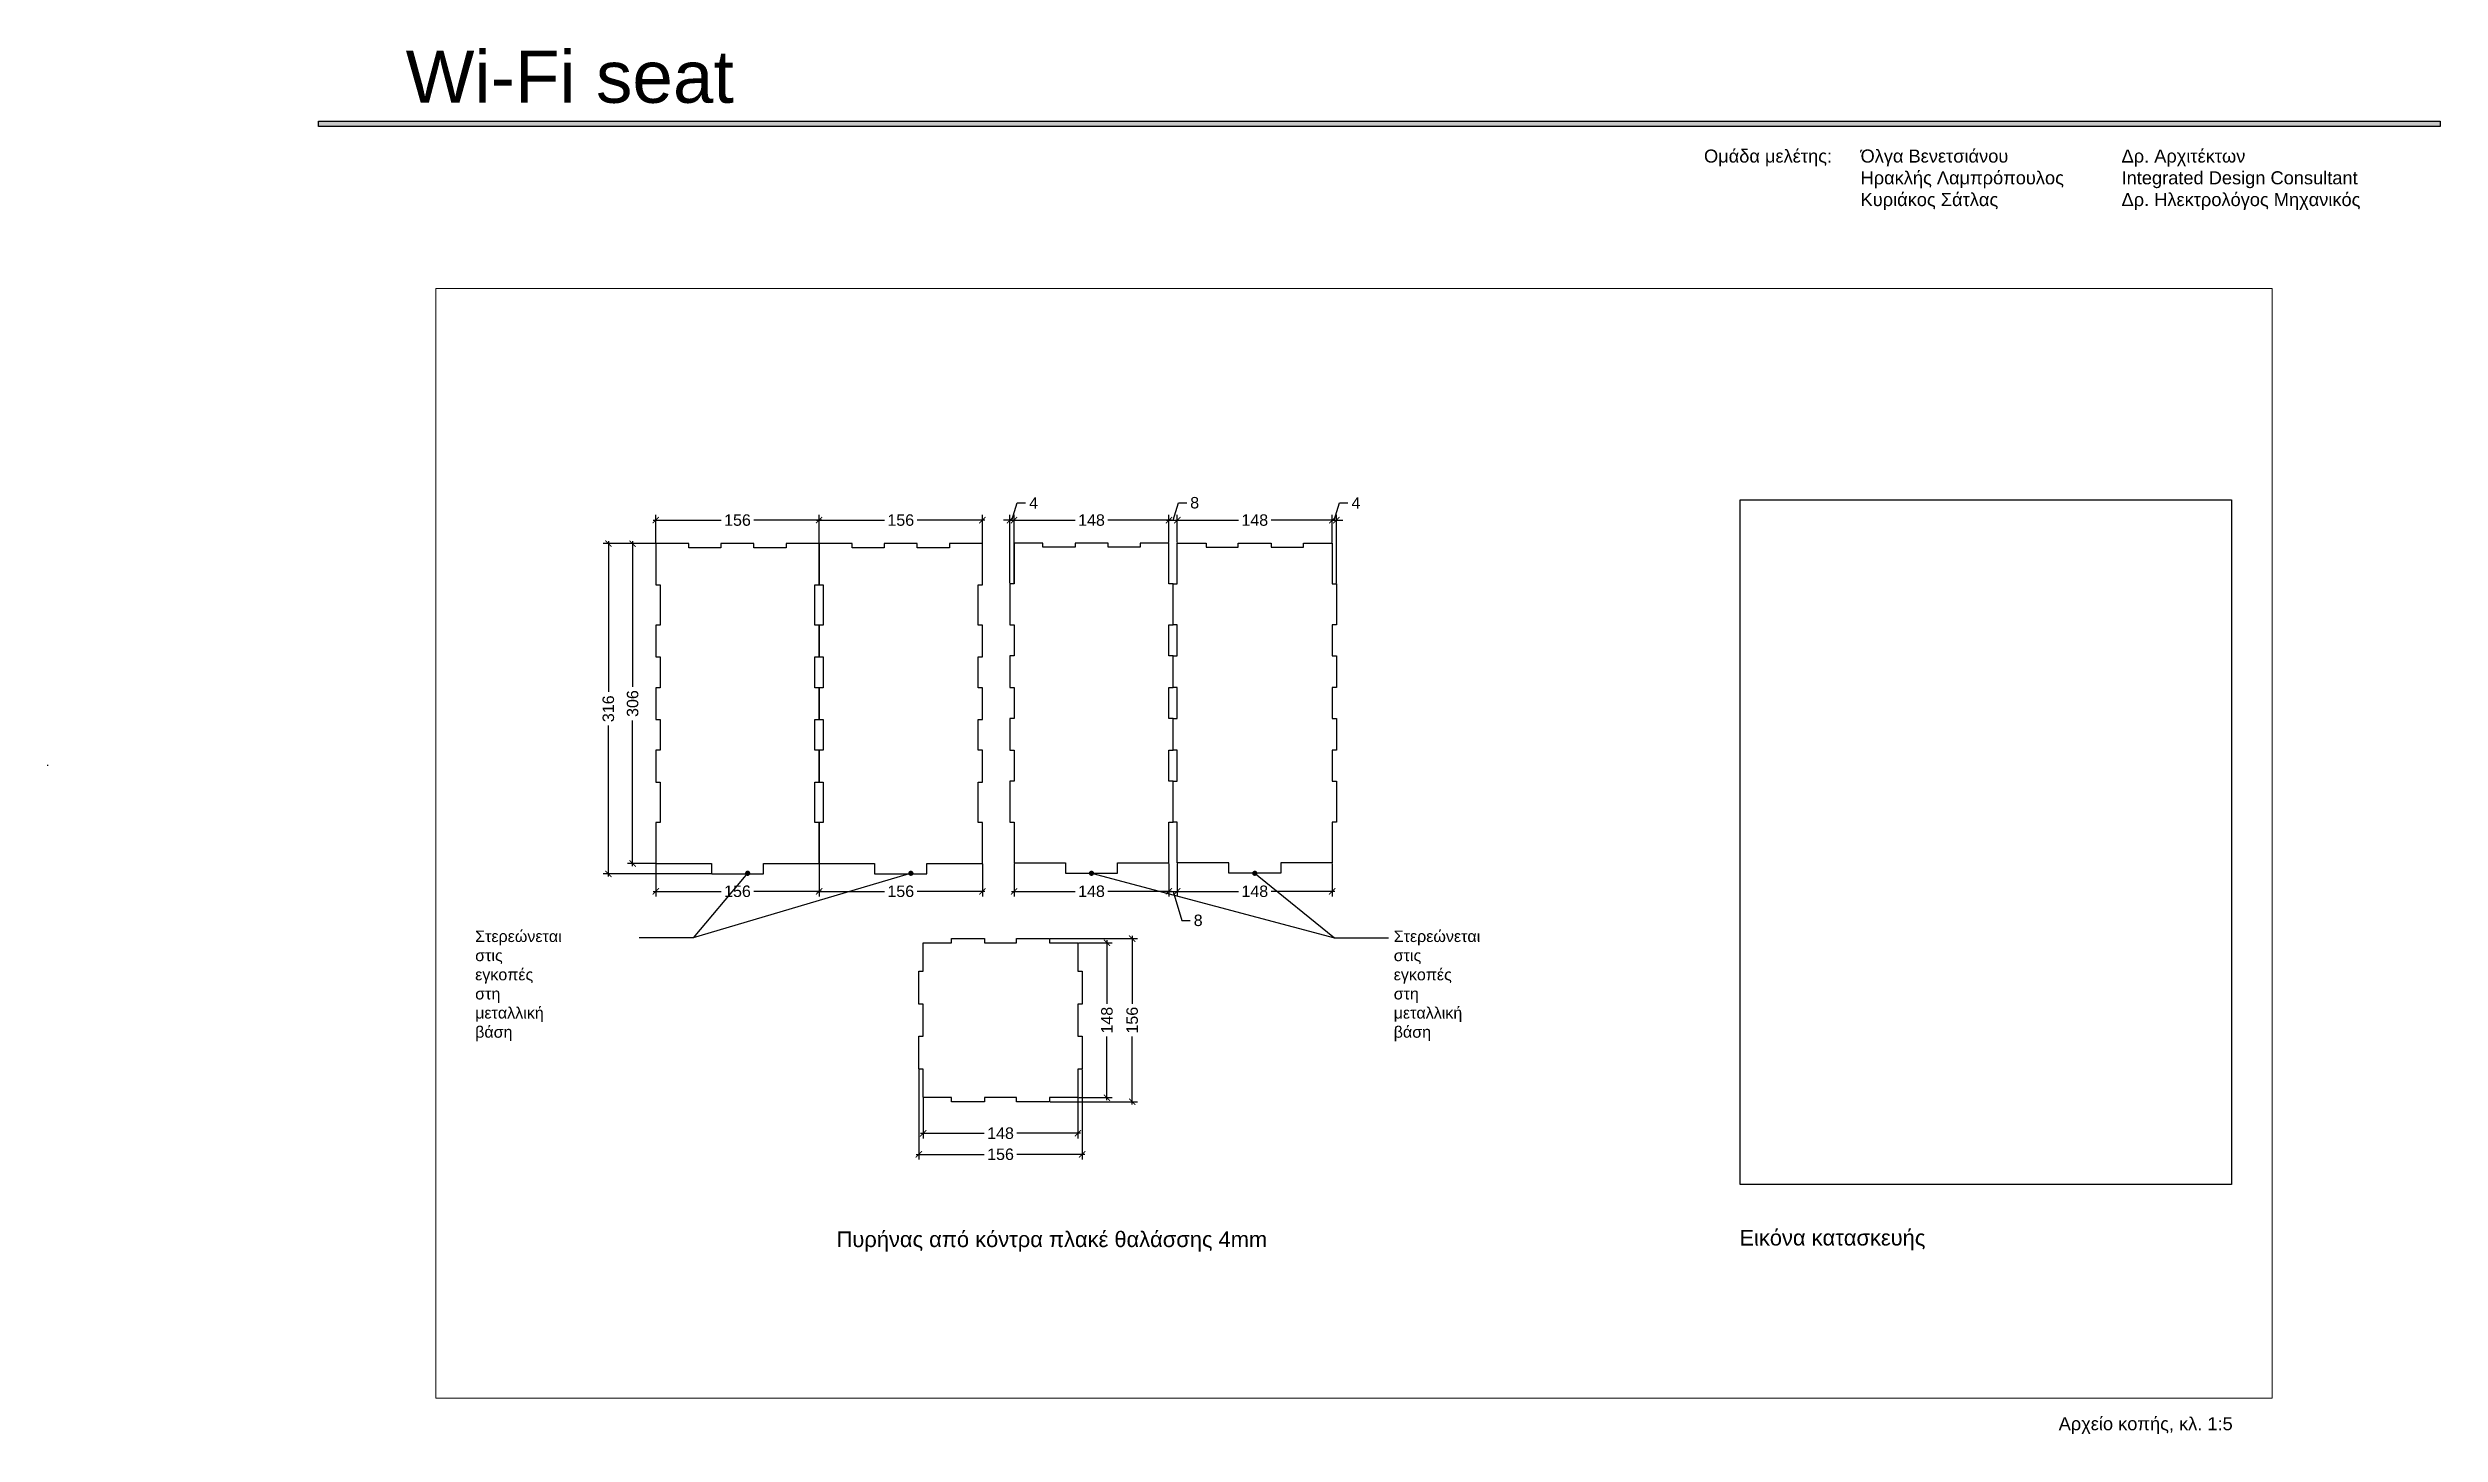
# Paper-space layout 'A3' of a CAD drawing. Header units: millimetres. Extents: x -51 to 408, y 15 to 281.
# The model-space entities are those that its viewports show. They can reach past a viewport. Long polylines and large blocks are cut down to what shows.
import ezdxf
from ezdxf import colors
from ezdxf.entities.mleader import LeaderData, LeaderLine
from ezdxf.math import Vec2, Vec3

# ---------------------------------------------------------------- set-up
doc = ezdxf.new("R2010")
doc.units = ezdxf.units.MM
doc.header["$XCLIPFRAME"] = 0
for name, color, linetype in [('A-02', 2, 'Continuous'), ('A-DIM', 150, 'Continuous'), ('A-HATCH', 252, 'Continuous'), ('A-TEXT', 7, 'Continuous')]:
    doc.layers.add(name, color=color, linetype=linetype)
doc.styles.get("Standard").update_dxf_attribs({"font": 'arial.ttf'})
doc.dimstyles.new('1-5', dxfattribs={"dimscale": 0.05, "dimtxt": 0.22, "dimasz": 0.12, "dimexe": 0.1, "dimexo": 0.01, "dimgap": 0.08, "dimtad": 0, "dimdec": 0, "dimlfac": 1000, "dimzin": 0, "dimdsep": 46, "dimtxsty": 'Standard', "dimblk": 'ARCHTICK', "dimcen": 0.09, "dimdle": 0.05, "dimadec": 0, "dimazin": 0, "dimtfac": 1, "dimtdec": 0, "dimtofl": 0, "dimtmove": 1, "dimatfit": 3, "dimldrblk": 'DOT', "dimfxl": 1, "dimtolj": 1, "dimtzin": 0, "dimarcsym": 0})
picture_1 = doc.add_image_def('image1.jpg', size_in_pixel=(333, 464))

psp = doc.layouts.new('A3')

# ---------------------------------------------------------------- texts
at = {"attachment_point": 1}
for s, width, insert, char_height in [('Wi-Fi seat', 112.0202056466019, (17.87556307196473, 280.1410309789709), 10), ('Ομάδα μελέτης: ^IΌλγα Βενετσιάνου ^I^I^IΔρ. Αρχιτέκτων\\P^I^I^IΗρακλής Λαμπρόπουλος^I^IIntegrated Design Consultant\\P^I^I^IΚυριάκος Σάτλας^I^I^IΔρ. Ηλεκτρολόγος Μηχανικός', 169.4131230939875, (266.6350771256725, 261.1886021257522), 2.5), ('Αρχείο κοπής, κλ. 1:5', 169.4131230939875, (334.5862864971609, 18.282833836017), 2.5)]:
    psp.add_mtext_dynamic_manual_height_columns(s, width=width, gutter_width=0.6, heights=[0], dxfattribs=dict(at, insert=insert, char_height=char_height))

msp = doc.modelspace()

# ---------------------------------------------------------------- texts
at = {"layer": 'A-TEXT', "char_height": 0.015, "attachment_point": 1}
for s, insert in [('Πυρήνας από κόντρα πλακέ θαλάσσης 4mm', (174.0023579346636, 12.64111395767712)), ('Εικόνα κατασκευής', (174.8672543579824, 12.6426199089123))]:
    msp.add_mtext_dynamic_manual_height_columns(s, width=1.784179977309122, gutter_width=0.6, heights=[0], dxfattribs=dict(at, insert=insert))

# ---------------------------------------------------------------- blocks, each defined once
blk = doc.blocks.new('_Dot')
at = {"color": 0, "linetype": 'ByBlock', "lineweight": -2}
blk.add_line((-0.5, 0), (-1, 0), dxfattribs=at)
at = {"color": 0, "linetype": 'ByBlock', "const_width": 0.5}
blk.add_lwpolyline([(-0.25, 0, 1), (0.25, 0, 1)], format="xyb", close=True, dxfattribs=at)
blk = doc.blocks.new('_ArchTick')
at = {"color": 0, "linetype": 'ByBlock', "const_width": 0.15}
blk.add_lwpolyline([(-0.5, -0.5), (0.5, 0.5)], dxfattribs=at)
blk = doc.blocks.new('*D25')
at = {"layer": 'A-DIM', "color": 0, "lineweight": -2, "transparency": 16777216}
for p, q in [((174.0852059038321, 12.76878268772975), (174.0852059038321, 12.73015014171188)), ((174.2336057566099, 12.76878268772975), (174.2336057566099, 12.73015014171188)), ((174.0827059038321, 12.73515014171188), (174.1437605369059, 12.73515014171188)), ((174.2361057566099, 12.73515014171188), (174.1750511235361, 12.73515014171188))]:
    blk.add_line(p, q, dxfattribs=at)
at = {"layer": 'Defpoints', "color": 0, "transparency": 16777216}
for p in [(174.0852059038321, 12.76928268772975), (174.2336057566099, 12.76928268772975), (174.2336057566099, 12.73515014171188)]:
    blk.add_point(p, dxfattribs=at)
at = {"layer": 'A-DIM', "color": 0, "lineweight": -2, "transparency": 16777216, "xscale": 0.006, "yscale": 0.006, "zscale": 0.006, "rotation": 180}
blk.add_blockref('_ArchTick', (174.0852059038321, 12.73515014171188), dxfattribs=at)
at = {"layer": 'A-DIM', "color": 0, "lineweight": -2, "transparency": 16777216, "xscale": 0.006, "yscale": 0.006, "zscale": 0.006}
blk.add_blockref('_ArchTick', (174.2336057566099, 12.73515014171188), dxfattribs=at)
at = {"layer": 'A-DIM', "color": 0, "transparency": 16777216, "insert": (174.159405830221, 12.73515014171188), "char_height": 0.011, "attachment_point": 5}
blk.add_mtext('\\A1;148', dxfattribs=at)
blk = doc.blocks.new('*D26')
at = {"layer": 'A-DIM', "color": 0, "lineweight": -2, "transparency": 16777216}
for p, q in [((174.0812057566099, 12.79598255995197), (174.0812057566099, 12.70997300389581)), ((174.2376059038321, 12.79598255995197), (174.2376059038321, 12.70997300389581)), ((174.0787057566099, 12.71497300389581), (174.1437755437272, 12.71497300389581)), ((174.2401059038321, 12.71497300389581), (174.1750361167149, 12.71497300389581))]:
    blk.add_line(p, q, dxfattribs=at)
at = {"layer": 'Defpoints', "color": 0, "transparency": 16777216}
for p in [(174.0812057566099, 12.79648255995197), (174.2376059038321, 12.79648255995197), (174.2376059038321, 12.71497300389581)]:
    blk.add_point(p, dxfattribs=at)
at = {"layer": 'A-DIM', "color": 0, "lineweight": -2, "transparency": 16777216, "xscale": 0.006, "yscale": 0.006, "zscale": 0.006, "rotation": 180}
blk.add_blockref('_ArchTick', (174.0812057566099, 12.71497300389581), dxfattribs=at)
at = {"layer": 'A-DIM', "color": 0, "lineweight": -2, "transparency": 16777216, "xscale": 0.006, "yscale": 0.006, "zscale": 0.006}
blk.add_blockref('_ArchTick', (174.2376059038321, 12.71497300389581), dxfattribs=at)
at = {"layer": 'A-DIM', "color": 0, "transparency": 16777216, "insert": (174.159405830221, 12.71497300389581), "char_height": 0.011, "attachment_point": 5}
blk.add_mtext('\\A1;156', dxfattribs=at)
blk = doc.blocks.new('*D27')
at = {"layer": 'A-DIM', "color": 0, "lineweight": -2, "transparency": 16777216}
for p, q in [((174.2341057566099, 12.91768218772975), (174.2663790735139, 12.91768218772975)), ((174.2613790735139, 12.92018218772975), (174.2613790735139, 12.85912773104489)), ((174.2613790735139, 12.76678268772975), (174.2613790735139, 12.8278371444146)), ((174.2341057566099, 12.76928268772975), (174.2663790735139, 12.76928268772975))]:
    blk.add_line(p, q, dxfattribs=at)
at = {"layer": 'Defpoints', "color": 0, "transparency": 16777216}
for p in [(174.2336057566099, 12.91768218772975), (174.2613790735139, 12.91768218772975), (174.2336057566099, 12.76928268772975)]:
    blk.add_point(p, dxfattribs=at)
at = {"layer": 'A-DIM', "color": 0, "lineweight": -2, "transparency": 16777216, "xscale": 0.006, "yscale": 0.006, "zscale": 0.006}
for p, rotation in [((174.2613790735139, 12.91768218772975), 90), ((174.2613790735139, 12.76928268772975), 270)]:
    blk.add_blockref('_ArchTick', p, dxfattribs=dict(at, rotation=rotation))
at = {"layer": 'A-DIM', "color": 0, "transparency": 16777216, "insert": (174.2613790735139, 12.84348243772978), "char_height": 0.011, "attachment_point": 5, "rotation": 90}
blk.add_mtext('\\A1;148', dxfattribs=at)
blk = doc.blocks.new('*D28')
at = {"layer": 'A-DIM', "color": 0, "lineweight": -2, "transparency": 16777216}
for p, q in [((174.2069058843877, 12.92168268772975), (174.2905584240387, 12.92168268772975)), ((174.2855584240388, 12.92418268772975), (174.2855584240388, 12.85911272422361)), ((174.2855584240388, 12.76278218772975), (174.2855584240388, 12.82785215123588)), ((174.2069058843877, 12.76528218772975), (174.2905584240387, 12.76528218772975))]:
    blk.add_line(p, q, dxfattribs=at)
at = {"layer": 'Defpoints', "color": 0, "transparency": 16777216}
for p in [(174.2064058843877, 12.92168268772975), (174.2064058843877, 12.76528218772975), (174.2855584240388, 12.76528218772975)]:
    blk.add_point(p, dxfattribs=at)
at = {"layer": 'A-DIM', "color": 0, "lineweight": -2, "transparency": 16777216, "xscale": 0.006, "yscale": 0.006, "zscale": 0.006}
for p, rotation in [((174.2855584240388, 12.92168268772975), 90), ((174.2855584240388, 12.76528218772975), 270)]:
    blk.add_blockref('_ArchTick', p, dxfattribs=dict(at, rotation=rotation))
at = {"layer": 'A-DIM', "color": 0, "transparency": 16777216, "insert": (174.2855584240388, 12.84348243772978), "char_height": 0.011, "attachment_point": 5, "rotation": 90}
blk.add_mtext('\\A1;156', dxfattribs=at)
blk = doc.blocks.new('*D29')
at = {"layer": 'A-DIM', "color": 0, "lineweight": -2, "transparency": 16777216}
for p, q in [((173.8287144086901, 13.30005320736369), (173.8019839427493, 13.30005320736369)), ((173.8069839427493, 13.30255320736369), (173.8069839427493, 13.16299755387536)), ((173.8069839427493, 12.99115336014146), (173.8069839427493, 13.13070901362979)), ((173.8287144086901, 12.99365336014147), (173.8019839427493, 12.99365336014147))]:
    blk.add_line(p, q, dxfattribs=at)
at = {"layer": 'Defpoints', "color": 0, "transparency": 16777216}
for p in [(173.8069839427493, 13.30005320736369), (173.8292144086901, 13.30005320736369), (173.8292144086901, 12.99365336014147)]:
    blk.add_point(p, dxfattribs=at)
at = {"layer": 'A-DIM', "color": 0, "lineweight": -2, "transparency": 16777216, "xscale": 0.006, "yscale": 0.006, "zscale": 0.006}
for p, rotation in [((173.8069839427493, 13.30005320736369), 90), ((173.8069839427493, 12.99365336014147), 270)]:
    blk.add_blockref('_ArchTick', p, dxfattribs=dict(at, rotation=rotation))
at = {"layer": 'A-DIM', "color": 0, "transparency": 16777216, "insert": (173.8069839427493, 13.1468532837526), "char_height": 0.011, "attachment_point": 5, "rotation": 90}
blk.add_mtext('\\A1;306', dxfattribs=at)
blk = doc.blocks.new('*D30')
at = {"layer": 'A-DIM', "color": 0, "lineweight": -2, "transparency": 16777216}
for p, q in [((173.8287144086901, 13.30005320736369), (173.7787295948192, 13.30005320736369)), ((173.7837295948192, 13.30255320736369), (173.7837295948192, 13.15799755387536)), ((173.7837295948192, 12.98115336014147), (173.7837295948192, 13.12570901362979)), ((173.8819144823012, 12.98365336014146), (173.7787295948192, 12.98365336014146))]:
    blk.add_line(p, q, dxfattribs=at)
at = {"layer": 'Defpoints', "color": 0, "transparency": 16777216}
for p in [(173.8292144086901, 13.30005320736369), (173.7837295948192, 12.98365336014146), (173.8824144823012, 12.98365336014146)]:
    blk.add_point(p, dxfattribs=at)
at = {"layer": 'A-DIM', "color": 0, "lineweight": -2, "transparency": 16777216, "xscale": 0.006, "yscale": 0.006, "zscale": 0.006}
for p, rotation in [((173.7837295948192, 13.30005320736369), 90), ((173.7837295948192, 12.98365336014146), 270)]:
    blk.add_blockref('_ArchTick', p, dxfattribs=dict(at, rotation=rotation))
at = {"layer": 'A-DIM', "color": 0, "transparency": 16777216, "insert": (173.7837295948192, 13.1418532837526), "char_height": 0.011, "attachment_point": 5, "rotation": 90}
blk.add_mtext('\\A1;316', dxfattribs=at)
blk = doc.blocks.new('*D31')
at = {"layer": 'A-DIM', "color": 0, "lineweight": -2, "transparency": 16777216}
for p, q in [((173.8267144086901, 13.32258646616725), (173.8917841958074, 13.32258646616725)), ((173.8292144086901, 13.30055320736369), (173.8292144086901, 13.32758646616725)), ((173.9881145559123, 13.32258646616725), (173.9230447687951, 13.32258646616725)), ((173.9856145559123, 13.30055320736369), (173.9856145559123, 13.32758646616725))]:
    blk.add_line(p, q, dxfattribs=at)
at = {"layer": 'Defpoints', "color": 0, "transparency": 16777216}
for p in [(173.9856145559123, 13.32258646616725), (173.8292144086901, 13.30005320736369), (173.9856145559123, 13.30005320736369)]:
    blk.add_point(p, dxfattribs=at)
at = {"layer": 'A-DIM', "color": 0, "lineweight": -2, "transparency": 16777216, "xscale": 0.006, "yscale": 0.006, "zscale": 0.006, "rotation": 180}
blk.add_blockref('_ArchTick', (173.8292144086901, 13.32258646616725), dxfattribs=at)
at = {"layer": 'A-DIM', "color": 0, "lineweight": -2, "transparency": 16777216, "xscale": 0.006, "yscale": 0.006, "zscale": 0.006}
blk.add_blockref('_ArchTick', (173.9856145559123, 13.32258646616725), dxfattribs=at)
at = {"layer": 'A-DIM', "color": 0, "transparency": 16777216, "insert": (173.9074144823012, 13.32258646616725), "char_height": 0.011, "attachment_point": 5}
blk.add_mtext('\\A1;156', dxfattribs=at)
blk = doc.blocks.new('*D32')
at = {"layer": 'A-DIM', "color": 0, "lineweight": -2, "transparency": 16777216}
for p, q in [((173.9831145559123, 13.32258646616725), (174.0481843430296, 13.32258646616725)), ((173.9856145559123, 13.30055320736369), (173.9856145559123, 13.32758646616725)), ((174.1445147031346, 13.32258646616725), (174.0794449160173, 13.32258646616725)), ((174.1420147031345, 13.30055320736369), (174.1420147031345, 13.32758646616725))]:
    blk.add_line(p, q, dxfattribs=at)
at = {"layer": 'Defpoints', "color": 0, "transparency": 16777216}
for p in [(174.1420147031345, 13.32258646616725), (173.9856145559123, 13.30005320736369), (174.1420147031345, 13.30005320736369)]:
    blk.add_point(p, dxfattribs=at)
at = {"layer": 'A-DIM', "color": 0, "lineweight": -2, "transparency": 16777216, "xscale": 0.006, "yscale": 0.006, "zscale": 0.006, "rotation": 180}
blk.add_blockref('_ArchTick', (173.9856145559123, 13.32258646616725), dxfattribs=at)
at = {"layer": 'A-DIM', "color": 0, "lineweight": -2, "transparency": 16777216, "xscale": 0.006, "yscale": 0.006, "zscale": 0.006}
blk.add_blockref('_ArchTick', (174.1420147031345, 13.32258646616725), dxfattribs=at)
at = {"layer": 'A-DIM', "color": 0, "transparency": 16777216, "insert": (174.0638146295234, 13.32258646616725), "char_height": 0.011, "attachment_point": 5}
blk.add_mtext('\\A1;156', dxfattribs=at)
blk = doc.blocks.new('*D33')
at = {"layer": 'A-DIM', "color": 0, "lineweight": -2, "transparency": 16777216}
for p, q in [((173.8292144086901, 12.99315336014146), (173.8292144086901, 12.96195032698148)), ((173.9856145559123, 12.99315336014146), (173.9856145559123, 12.96195032698148)), ((173.8267144086901, 12.96695032698148), (173.8917841958074, 12.96695032698148)), ((173.9881145559123, 12.96695032698148), (173.9230447687951, 12.96695032698148))]:
    blk.add_line(p, q, dxfattribs=at)
at = {"layer": 'Defpoints', "color": 0, "transparency": 16777216}
for p in [(173.8292144086901, 12.99365336014147), (173.9856145559123, 12.99365336014147), (173.9856145559123, 12.96695032698148)]:
    blk.add_point(p, dxfattribs=at)
at = {"layer": 'A-DIM', "color": 0, "lineweight": -2, "transparency": 16777216, "xscale": 0.006, "yscale": 0.006, "zscale": 0.006, "rotation": 180}
blk.add_blockref('_ArchTick', (173.8292144086901, 12.96695032698148), dxfattribs=at)
at = {"layer": 'A-DIM', "color": 0, "lineweight": -2, "transparency": 16777216, "xscale": 0.006, "yscale": 0.006, "zscale": 0.006}
blk.add_blockref('_ArchTick', (173.9856145559123, 12.96695032698148), dxfattribs=at)
at = {"layer": 'A-DIM', "color": 0, "transparency": 16777216, "insert": (173.9074144823012, 12.96695032698148), "char_height": 0.011, "attachment_point": 5}
blk.add_mtext('\\A1;156', dxfattribs=at)
blk = doc.blocks.new('*D34')
at = {"layer": 'A-DIM', "color": 0, "lineweight": -2, "transparency": 16777216}
for p, q in [((173.9856145559123, 12.99315336014146), (173.9856145559123, 12.96195032698148)), ((174.1420147031345, 12.99315336014146), (174.1420147031345, 12.96195032698148)), ((173.9831145559123, 12.96695032698148), (174.0481843430296, 12.96695032698148)), ((174.1445147031346, 12.96695032698148), (174.0794449160173, 12.96695032698148))]:
    blk.add_line(p, q, dxfattribs=at)
at = {"layer": 'Defpoints', "color": 0, "transparency": 16777216}
for p in [(173.9856145559123, 12.99365336014147), (174.1420147031345, 12.99365336014147), (174.1420147031345, 12.96695032698148)]:
    blk.add_point(p, dxfattribs=at)
at = {"layer": 'A-DIM', "color": 0, "lineweight": -2, "transparency": 16777216, "xscale": 0.006, "yscale": 0.006, "zscale": 0.006, "rotation": 180}
blk.add_blockref('_ArchTick', (173.9856145559123, 12.96695032698148), dxfattribs=at)
at = {"layer": 'A-DIM', "color": 0, "lineweight": -2, "transparency": 16777216, "xscale": 0.006, "yscale": 0.006, "zscale": 0.006}
blk.add_blockref('_ArchTick', (174.1420147031345, 12.96695032698148), dxfattribs=at)
at = {"layer": 'A-DIM', "color": 0, "transparency": 16777216, "insert": (174.0638146295234, 12.96695032698148), "char_height": 0.011, "attachment_point": 5}
blk.add_mtext('\\A1;156', dxfattribs=at)
blk = doc.blocks.new('*D35')
at = {"layer": 'A-DIM', "color": 0, "lineweight": -2, "transparency": 16777216}
for p, q in [((174.1698649084279, 13.32258646616725), (174.2309193651128, 13.32258646616725)), ((174.1723649084279, 13.30114025433016), (174.1723649084279, 13.32758646616725)), ((174.3232644084279, 13.32258646616725), (174.2622099517431, 13.32258646616725)), ((174.3207644084279, 13.30114025433016), (174.3207644084279, 13.32758646616725))]:
    blk.add_line(p, q, dxfattribs=at)
at = {"layer": 'Defpoints', "color": 0, "transparency": 16777216}
for p in [(174.3207644084279, 13.32258646616725), (174.1723649084279, 13.30064025433016), (174.3207644084279, 13.30064025433016)]:
    blk.add_point(p, dxfattribs=at)
at = {"layer": 'A-DIM', "color": 0, "lineweight": -2, "transparency": 16777216, "xscale": 0.006, "yscale": 0.006, "zscale": 0.006, "rotation": 180}
blk.add_blockref('_ArchTick', (174.1723649084279, 13.32258646616725), dxfattribs=at)
at = {"layer": 'A-DIM', "color": 0, "lineweight": -2, "transparency": 16777216, "xscale": 0.006, "yscale": 0.006, "zscale": 0.006}
blk.add_blockref('_ArchTick', (174.3207644084279, 13.32258646616725), dxfattribs=at)
at = {"layer": 'A-DIM', "color": 0, "transparency": 16777216, "insert": (174.2465646584279, 13.32258646616725), "char_height": 0.011, "attachment_point": 5}
blk.add_mtext('\\A1;148', dxfattribs=at)
blk = doc.blocks.new('*D36')
at = {"layer": 'A-DIM', "color": 0, "lineweight": -2, "transparency": 16777216}
for p, q in [((174.3247649084279, 13.32258646616725), (174.3297497992874, 13.33920276903219)), ((174.3297497992874, 13.33920276903219), (174.3377497992874, 13.33920276903219)), ((174.3182644084279, 13.32258646616725), (174.3312654084279, 13.32258646616725)), ((174.3207644084279, 13.30114025433016), (174.3207644084279, 13.32758646616725)), ((174.3287654084279, 13.30113990155238), (174.3287654084279, 13.32758646616725))]:
    blk.add_line(p, q, dxfattribs=at)
at = {"layer": 'Defpoints', "color": 0, "transparency": 16777216}
for p in [(174.3287654084279, 13.32258646616725), (174.3207644084279, 13.30064025433016), (174.3287654084279, 13.30063990155238)]:
    blk.add_point(p, dxfattribs=at)
at = {"layer": 'A-DIM', "color": 0, "lineweight": -2, "transparency": 16777216, "xscale": 0.006, "yscale": 0.006, "zscale": 0.006, "rotation": 180}
blk.add_blockref('_ArchTick', (174.3207644084279, 13.32258646616725), dxfattribs=at)
at = {"layer": 'A-DIM', "color": 0, "lineweight": -2, "transparency": 16777216, "xscale": 0.006, "yscale": 0.006, "zscale": 0.006}
blk.add_blockref('_ArchTick', (174.3287654084279, 13.32258646616725), dxfattribs=at)
at = {"layer": 'A-DIM', "color": 0, "transparency": 16777216, "insert": (174.3453739466271, 13.33920276903219), "char_height": 0.011, "attachment_point": 5}
blk.add_mtext('\\A1;8', dxfattribs=at)
blk = doc.blocks.new('*D37')
at = {"layer": 'A-DIM', "color": 0, "lineweight": -2, "transparency": 16777216}
for p, q in [((174.3262654084279, 13.32258646616725), (174.3873198651128, 13.32258646616725)), ((174.3287654084279, 13.30113990155238), (174.3287654084279, 13.32758646616725)), ((174.4796649084279, 13.32258646616725), (174.4186104517431, 13.32258646616725)), ((174.4771649084279, 13.30113990155238), (174.4771649084279, 13.32758646616725))]:
    blk.add_line(p, q, dxfattribs=at)
at = {"layer": 'Defpoints', "color": 0, "transparency": 16777216}
for p in [(174.4771649084279, 13.32258646616725), (174.3287654084279, 13.30063990155238), (174.4771649084279, 13.30063990155238)]:
    blk.add_point(p, dxfattribs=at)
at = {"layer": 'A-DIM', "color": 0, "lineweight": -2, "transparency": 16777216, "xscale": 0.006, "yscale": 0.006, "zscale": 0.006, "rotation": 180}
blk.add_blockref('_ArchTick', (174.3287654084279, 13.32258646616725), dxfattribs=at)
at = {"layer": 'A-DIM', "color": 0, "lineweight": -2, "transparency": 16777216, "xscale": 0.006, "yscale": 0.006, "zscale": 0.006}
blk.add_blockref('_ArchTick', (174.4771649084279, 13.32258646616725), dxfattribs=at)
at = {"layer": 'A-DIM', "color": 0, "transparency": 16777216, "insert": (174.4029651584279, 13.32258646616725), "char_height": 0.011, "attachment_point": 5}
blk.add_mtext('\\A1;148', dxfattribs=at)
blk = doc.blocks.new('*D38')
at = {"layer": 'A-DIM', "color": 0, "lineweight": -2, "transparency": 16777216}
for p, q in [((174.4791651584279, 13.32258646616725), (174.4841151584279, 13.33908646616725)), ((174.4841151584279, 13.33908646616725), (174.4921151584279, 13.33908646616725)), ((174.4771649084279, 13.32258646616725), (174.4711649084279, 13.32258646616725)), ((174.4771649084279, 13.30113990155238), (174.4771649084279, 13.32758646616725)), ((174.4771649084279, 13.32258646616725), (174.4811654084279, 13.32258646616725)), ((174.4811654084279, 13.26213996544127), (174.4811654084279, 13.32758646616725)), ((174.4811654084279, 13.32258646616725), (174.4871654084279, 13.32258646616725))]:
    blk.add_line(p, q, dxfattribs=at)
at = {"layer": 'Defpoints', "color": 0, "transparency": 16777216}
for p in [(174.4811654084279, 13.32258646616725), (174.4771649084279, 13.30063990155238), (174.4811654084279, 13.26163996544127)]:
    blk.add_point(p, dxfattribs=at)
at = {"layer": 'A-DIM', "color": 0, "lineweight": -2, "transparency": 16777216, "xscale": 0.006, "yscale": 0.006, "zscale": 0.006}
blk.add_blockref('_ArchTick', (174.4771649084279, 13.32258646616725), dxfattribs=at)
at = {"layer": 'A-DIM', "color": 0, "lineweight": -2, "transparency": 16777216, "xscale": 0.006, "yscale": 0.006, "zscale": 0.006, "rotation": 180}
blk.add_blockref('_ArchTick', (174.4811654084279, 13.32258646616725), dxfattribs=at)
at = {"layer": 'A-DIM', "color": 0, "transparency": 16777216, "insert": (174.499919387623, 13.33908646616725), "char_height": 0.011, "attachment_point": 5}
blk.add_mtext('\\A1;4', dxfattribs=at)
blk = doc.blocks.new('*D39')
at = {"layer": 'A-DIM', "color": 0, "lineweight": -2, "transparency": 16777216}
for p, q in [((174.1703646584279, 13.32258646616725), (174.1753146584279, 13.33908646616725)), ((174.1753146584279, 13.33908646616725), (174.183314658428, 13.33908646616725)), ((174.1683644084279, 13.32258646616725), (174.1623644084279, 13.32258646616725)), ((174.1683644084279, 13.26213996544127), (174.1683644084279, 13.32758646616725)), ((174.1683644084279, 13.32258646616725), (174.1723649084279, 13.32258646616725)), ((174.1723649084279, 13.26214031821905), (174.1723649084279, 13.32758646616725)), ((174.1723649084279, 13.32258646616725), (174.1783649084279, 13.32258646616725))]:
    blk.add_line(p, q, dxfattribs=at)
at = {"layer": 'Defpoints', "color": 0, "transparency": 16777216}
for p in [(174.1723649084279, 13.32258646616725), (174.1683644084279, 13.26163996544127), (174.1723649084279, 13.26164031821905)]:
    blk.add_point(p, dxfattribs=at)
at = {"layer": 'A-DIM', "color": 0, "lineweight": -2, "transparency": 16777216, "xscale": 0.006, "yscale": 0.006, "zscale": 0.006}
blk.add_blockref('_ArchTick', (174.1683644084279, 13.32258646616725), dxfattribs=at)
at = {"layer": 'A-DIM', "color": 0, "lineweight": -2, "transparency": 16777216, "xscale": 0.006, "yscale": 0.006, "zscale": 0.006, "rotation": 180}
blk.add_blockref('_ArchTick', (174.1723649084279, 13.32258646616725), dxfattribs=at)
at = {"layer": 'A-DIM', "color": 0, "transparency": 16777216, "insert": (174.191118887623, 13.33908646616725), "char_height": 0.011, "attachment_point": 5}
blk.add_mtext('\\A1;4', dxfattribs=at)
blk = doc.blocks.new('*D40')
at = {"layer": 'A-DIM', "color": 0, "lineweight": -2, "transparency": 16777216}
for p, q in [((174.1723649084279, 12.99374040710794), (174.1723649084279, 12.96195032698148)), ((174.3207644084279, 12.99374040710794), (174.3207644084279, 12.96195032698148)), ((174.1698649084279, 12.96695032698148), (174.2309193651128, 12.96695032698148)), ((174.3232644084279, 12.96695032698148), (174.2622099517431, 12.96695032698148))]:
    blk.add_line(p, q, dxfattribs=at)
at = {"layer": 'Defpoints', "color": 0, "transparency": 16777216}
for p in [(174.1723649084279, 12.99424040710794), (174.3207644084279, 12.99424040710794), (174.3207644084279, 12.96695032698148)]:
    blk.add_point(p, dxfattribs=at)
at = {"layer": 'A-DIM', "color": 0, "lineweight": -2, "transparency": 16777216, "xscale": 0.006, "yscale": 0.006, "zscale": 0.006, "rotation": 180}
blk.add_blockref('_ArchTick', (174.1723649084279, 12.96695032698148), dxfattribs=at)
at = {"layer": 'A-DIM', "color": 0, "lineweight": -2, "transparency": 16777216, "xscale": 0.006, "yscale": 0.006, "zscale": 0.006}
blk.add_blockref('_ArchTick', (174.3207644084279, 12.96695032698148), dxfattribs=at)
at = {"layer": 'A-DIM', "color": 0, "transparency": 16777216, "insert": (174.2465646584279, 12.96695032698148), "char_height": 0.011, "attachment_point": 5}
blk.add_mtext('\\A1;148', dxfattribs=at)
blk = doc.blocks.new('*D41')
at = {"layer": 'A-DIM', "color": 0, "lineweight": -2, "transparency": 16777216}
for p, q in [((174.3207644084279, 12.99324040710794), (174.3207644084279, 12.96195032698148)), ((174.3287654084279, 12.99324040710794), (174.3287654084279, 12.96195032698148)), ((174.3182644084279, 12.96695032698148), (174.3312654084279, 12.96695032698148)), ((174.3247649084279, 12.96695032698148), (174.3331195810063, 12.93910141838666)), ((174.3331195810063, 12.93910141838666), (174.3411195810064, 12.93910141838666))]:
    blk.add_line(p, q, dxfattribs=at)
at = {"layer": 'Defpoints', "color": 0, "transparency": 16777216}
for p in [(174.3207644084279, 12.99374040710794), (174.3287654084279, 12.99374040710794), (174.3287654084279, 12.96695032698148)]:
    blk.add_point(p, dxfattribs=at)
at = {"layer": 'A-DIM', "color": 0, "lineweight": -2, "transparency": 16777216, "xscale": 0.006, "yscale": 0.006, "zscale": 0.006, "rotation": 180}
blk.add_blockref('_ArchTick', (174.3207644084279, 12.96695032698148), dxfattribs=at)
at = {"layer": 'A-DIM', "color": 0, "lineweight": -2, "transparency": 16777216, "xscale": 0.006, "yscale": 0.006, "zscale": 0.006}
blk.add_blockref('_ArchTick', (174.3287654084279, 12.96695032698148), dxfattribs=at)
at = {"layer": 'A-DIM', "color": 0, "transparency": 16777216, "insert": (174.3487437283461, 12.93910141838666), "char_height": 0.011, "attachment_point": 5}
blk.add_mtext('\\A1;8', dxfattribs=at)
blk = doc.blocks.new('*D42')
at = {"layer": 'A-DIM', "color": 0, "lineweight": -2, "transparency": 16777216}
for p, q in [((174.3287654084279, 12.99374005433016), (174.3287654084279, 12.96195032698148)), ((174.4771649084279, 12.99374005433016), (174.4771649084279, 12.96195032698148)), ((174.3262654084279, 12.96695032698148), (174.3873198651128, 12.96695032698148)), ((174.4796649084279, 12.96695032698148), (174.4186104517431, 12.96695032698148))]:
    blk.add_line(p, q, dxfattribs=at)
at = {"layer": 'Defpoints', "color": 0, "transparency": 16777216}
for p in [(174.3287654084279, 12.99424005433016), (174.4771649084279, 12.99424005433016), (174.4771649084279, 12.96695032698148)]:
    blk.add_point(p, dxfattribs=at)
at = {"layer": 'A-DIM', "color": 0, "lineweight": -2, "transparency": 16777216, "xscale": 0.006, "yscale": 0.006, "zscale": 0.006, "rotation": 180}
blk.add_blockref('_ArchTick', (174.3287654084279, 12.96695032698148), dxfattribs=at)
at = {"layer": 'A-DIM', "color": 0, "lineweight": -2, "transparency": 16777216, "xscale": 0.006, "yscale": 0.006, "zscale": 0.006}
blk.add_blockref('_ArchTick', (174.4771649084279, 12.96695032698148), dxfattribs=at)
at = {"layer": 'A-DIM', "color": 0, "transparency": 16777216, "insert": (174.4029651584279, 12.96695032698148), "char_height": 0.011, "attachment_point": 5}
blk.add_mtext('\\A1;148', dxfattribs=at)

# ---------------------------------------------------------------- dimensions: what is measured, and where the dimension line sits
at = {"layer": 'A-DIM'}
for base, p1, p2, picture, middle in [((174.1723649084279, 13.32258646616725), (174.1683644084279, 13.26163996544127), (174.1723649084279, 13.26164031821905), '*D39', (174.1873146584279, 13.33908646616725)), ((174.3287654084279, 13.32258646616725), (174.3207644084279, 13.30064025433016), (174.3287654084279, 13.30063990155238), '*D36', (174.3417497992874, 13.33920276903219)), ((174.4811654084279, 13.32258646616725), (174.4771649084279, 13.30063990155238), (174.4811654084279, 13.26163996544127), '*D38', (174.4961151584279, 13.33908646616725)), ((173.9856145559123, 13.32258646616725), (173.8292144086901, 13.30005320736369), (173.9856145559123, 13.30005320736369), '*D31', (173.9074144823012, 13.32258646616725)), ((174.1420147031345, 13.32258646616725), (173.9856145559123, 13.30005320736369), (174.1420147031345, 13.30005320736369), '*D32', (174.0638146295234, 13.32258646616725)), ((174.3207644084279, 13.32258646616725), (174.1723649084279, 13.30064025433016), (174.3207644084279, 13.30064025433016), '*D35', (174.2465646584279, 13.32258646616725)), ((174.4771649084279, 13.32258646616725), (174.3287654084279, 13.30063990155238), (174.4771649084279, 13.30063990155238), '*D37', (174.4029651584279, 13.32258646616725)), ((173.9856145559123, 12.96695032698148), (173.8292144086901, 12.99365336014147), (173.9856145559123, 12.99365336014147), '*D33', (173.9074144823012, 12.96695032698148)), ((174.1420147031345, 12.96695032698148), (173.9856145559123, 12.99365336014147), (174.1420147031345, 12.99365336014147), '*D34', (174.0638146295234, 12.96695032698148)), ((174.3207644084279, 12.96695032698148), (174.1723649084279, 12.99424040710794), (174.3207644084279, 12.99424040710794), '*D40', (174.2465646584279, 12.96695032698148)), ((174.3287654084279, 12.96695032698148), (174.3207644084279, 12.99374040710794), (174.3287654084279, 12.99374040710794), '*D41', (174.3451195810064, 12.93910141838666)), ((174.4771649084279, 12.96695032698148), (174.3287654084279, 12.99424005433016), (174.4771649084279, 12.99424005433016), '*D42', (174.4029651584279, 12.96695032698148)), ((174.2376059038321, 12.71497300389581), (174.0812057566099, 12.79648255995197), (174.2376059038321, 12.79648255995197), '*D26', (174.159405830221, 12.71497300389581)), ((174.2336057566099, 12.73515014171188), (174.0852059038321, 12.76928268772975), (174.2336057566099, 12.76928268772975), '*D25', (174.159405830221, 12.73515014171188))]:
    dim = msp.add_linear_dim(base=base, p1=p1, p2=p2, dimstyle='1-5', dxfattribs=at)
    dim.commit()
    dim.dimension.update_dxf_attribs({"geometry": picture, "text_midpoint": middle})
for base, p1, p2, picture, middle in [((173.7837295948192, 12.98365336014146), (173.8292144086901, 13.30005320736369), (173.8824144823012, 12.98365336014146), '*D30', (173.7837295948192, 13.1418532837526)), ((173.8069839427493, 13.30005320736369), (173.8292144086901, 12.99365336014147), (173.8292144086901, 13.30005320736369), '*D29', (173.8069839427493, 13.1468532837526)), ((174.2855584240388, 12.76528218772975), (174.2064058843877, 12.92168268772975), (174.2064058843877, 12.76528218772975), '*D28', (174.2855584240388, 12.84348243772978)), ((174.2613790735139, 12.91768218772975), (174.2336057566099, 12.76928268772975), (174.2336057566099, 12.91768218772975), '*D27', (174.2613790735139, 12.84348243772978))]:
    dim = msp.add_linear_dim(base=base, p1=p1, p2=p2, angle=90, dimstyle='1-5', dxfattribs=at)
    dim.commit()
    dim.dimension.update_dxf_attribs({"geometry": picture, "text_midpoint": middle})

# ---------------------------------------------------------------- linework, layer by layer
at = {"layer": 'A-02'}
for p, q in [((173.8608155364679, 13.30005320736369), (173.8292144086901, 13.30005320736369)), ((173.8292144086901, 13.30005320736369), (173.8292144086901, 13.26065392680813)), ((173.8608155364679, 13.2960541184748), (173.8608155364679, 13.30005320736369)), ((173.891614447579, 13.2960541184748), (173.8608155364679, 13.2960541184748)), ((173.9232145170234, 13.30005320736369), (173.891614447579, 13.30005320736369)), ((173.891614447579, 13.30005320736369), (173.891614447579, 13.2960541184748)), ((173.9232145170234, 13.2960541184748), (173.9232145170234, 13.30005320736369)), ((173.9540148392457, 13.2960541184748), (173.9232145170234, 13.2960541184748)), ((173.9856145559123, 13.30005320736369), (173.9540148392457, 13.30005320736369)), ((173.9540148392457, 13.30005320736369), (173.9540148392457, 13.2960541184748)), ((174.0172156836901, 13.30005320736369), (173.9856145559123, 13.30005320736369)), ((173.9856145559123, 13.30005320736369), (173.9856145559123, 13.26065392680813)), ((173.9856145559123, 13.26065392680813), (173.9856145559123, 13.30005320736369)), ((174.0172156836901, 13.2960541184748), (174.0172156836901, 13.30005320736369)), ((174.0480145948012, 13.2960541184748), (174.0172156836901, 13.2960541184748)), ((174.0796146642457, 13.30005320736369), (174.0480145948012, 13.30005320736369)), ((174.0480145948012, 13.30005320736369), (174.0480145948012, 13.2960541184748)), ((174.0796146642457, 13.2960541184748), (174.0796146642457, 13.30005320736369)), ((174.1104149864679, 13.2960541184748), (174.0796146642457, 13.2960541184748)), ((174.1420147031345, 13.30005320736369), (174.1104149864679, 13.30005320736369)), ((174.1104149864679, 13.30005320736369), (174.1104149864679, 13.2960541184748)), ((174.1420147031345, 13.26065392680813), (174.1420147031345, 13.30005320736369)), ((173.8292144086901, 13.26065392680813), (173.8332145559123, 13.26065392680813)), ((173.8332145559123, 13.26065392680813), (173.8332145559123, 13.22205368791924)), ((173.9816144086901, 13.22205368791924), (173.9816144086901, 13.26065392680813)), ((173.9816144086901, 13.26065392680813), (173.9856145559123, 13.26065392680813)), ((173.9856145559123, 13.26065392680813), (173.9896147031346, 13.26065392680813)), ((173.9896147031346, 13.26065392680813), (173.9896147031346, 13.22205368791924)), ((174.1380145559123, 13.22205368791924), (174.1380145559123, 13.26065392680813)), ((174.1380145559123, 13.26065392680813), (174.1420147031345, 13.26065392680813)), ((173.8332145559123, 13.22205368791924), (173.8292144086901, 13.22205368791924)), ((173.8292144086901, 13.22205368791924), (173.8292144086901, 13.19165412125258)), ((173.9856145559123, 13.22205368791924), (173.9816144086901, 13.22205368791924)), ((173.9896147031346, 13.22205368791924), (173.9856145559123, 13.22205368791924)), ((173.9856145559123, 13.22205368791924), (173.9856145559123, 13.19165412125258)), ((173.9856145559123, 13.19165412125258), (173.9856145559123, 13.22205368791924)), ((174.1420147031345, 13.22205368791924), (174.1380145559123, 13.22205368791924)), ((174.1420147031345, 13.19165412125258), (174.1420147031345, 13.22205368791924)), ((173.8292144086901, 13.19165412125258), (173.8332145559123, 13.19165412125258)), ((173.8332145559123, 13.19165412125258), (173.8332145559123, 13.16205394903035)), ((173.9816144086901, 13.16205394903035), (173.9816144086901, 13.19165412125258)), ((173.9816144086901, 13.19165412125258), (173.9856145559123, 13.19165412125258)), ((173.9856145559123, 13.19165412125258), (173.9896147031346, 13.19165412125258)), ((173.9896147031346, 13.19165412125258), (173.9896147031346, 13.16205394903035)), ((174.1380145559123, 13.16205394903035), (174.1380145559123, 13.19165412125258)), ((174.1380145559123, 13.19165412125258), (174.1420147031345, 13.19165412125258)), ((173.8332145559123, 13.16205394903035), (173.8292144086901, 13.16205394903035)), ((173.8292144086901, 13.16205394903035), (173.8292144086901, 13.13165438236369)), ((173.9856145559123, 13.16205394903035), (173.9816144086901, 13.16205394903035)), ((173.9896147031346, 13.16205394903035), (173.9856145559123, 13.16205394903035)), ((173.9856145559123, 13.16205394903035), (173.9856145559123, 13.13165438236369)), ((173.9856145559123, 13.13165438236369), (173.9856145559123, 13.16205394903035)), ((174.1420147031345, 13.16205394903035), (174.1380145559123, 13.16205394903035)), ((174.1420147031345, 13.13165438236369), (174.1420147031345, 13.16205394903035)), ((173.8292144086901, 13.13165438236369), (173.8332145559123, 13.13165438236369)), ((173.8332145559123, 13.13165438236369), (173.8332145559123, 13.10205421014147)), ((173.9816144086901, 13.10205421014147), (173.9816144086901, 13.13165438236369)), ((173.9816144086901, 13.13165438236369), (173.9856145559123, 13.13165438236369)), ((173.9856145559123, 13.13165438236369), (173.9896147031346, 13.13165438236369)), ((173.9896147031346, 13.13165438236369), (173.9896147031346, 13.10205421014147)), ((174.1380145559123, 13.10205421014147), (174.1380145559123, 13.13165438236369)), ((174.1380145559123, 13.13165438236369), (174.1420147031345, 13.13165438236369)), ((173.8332145559123, 13.10205421014147), (173.8292144086901, 13.10205421014147)), ((173.8292144086901, 13.10205421014147), (173.8292144086901, 13.07165323236369)), ((173.9856145559123, 13.10205421014147), (173.9816144086901, 13.10205421014147)), ((173.9896147031346, 13.10205421014147), (173.9856145559123, 13.10205421014147)), ((173.9856145559123, 13.10205421014147), (173.9856145559123, 13.07165323236369)), ((173.9856145559123, 13.07165323236369), (173.9856145559123, 13.10205421014147)), ((174.1420147031345, 13.10205421014147), (174.1380145559123, 13.10205421014147)), ((174.1420147031345, 13.07165323236369), (174.1420147031345, 13.10205421014147)), ((173.8292144086901, 13.07165323236369), (173.8332145559123, 13.07165323236369)), ((173.8332145559123, 13.07165323236369), (173.8332145559123, 13.03305440458591)), ((173.9816144086901, 13.03305440458591), (173.9816144086901, 13.07165323236369)), ((173.9816144086901, 13.07165323236369), (173.9856145559123, 13.07165323236369)), ((173.9856145559123, 13.07165323236369), (173.9896147031346, 13.07165323236369)), ((173.9896147031346, 13.07165323236369), (173.9896147031346, 13.03305440458591)), ((174.1380145559123, 13.03305440458591), (174.1380145559123, 13.07165323236369)), ((174.1380145559123, 13.07165323236369), (174.1420147031345, 13.07165323236369)), ((173.8332145559123, 13.03305440458591), (173.8292144086901, 13.03305440458591)), ((173.8292144086901, 13.03305440458591), (173.8292144086901, 12.99365336014147)), ((173.9856145559123, 13.03305440458591), (173.9816144086901, 13.03305440458591)), ((173.9896147031346, 13.03305440458591), (173.9856145559123, 13.03305440458591)), ((173.9856145559123, 13.03305440458591), (173.9856145559123, 12.99365336014147)), ((173.9856145559123, 12.99365336014147), (173.9856145559123, 13.03305440458591)), ((174.1420147031345, 13.03305440458591), (174.1380145559123, 13.03305440458591)), ((174.1420147031345, 12.99365336014147), (174.1420147031345, 13.03305440458591)), ((173.8292144086901, 12.99365336014147), (173.8824144823012, 12.99365336014147)), ((173.8824144823012, 12.99365336014147), (173.8824144823012, 12.98365336014146)), ((173.8824144823012, 12.98365336014146), (173.9324144823012, 12.98365336014146)), ((173.9324144823012, 12.98365336014146), (173.9324144823012, 12.99365336014147)), ((173.9324144823012, 12.99365336014147), (173.9856145559123, 12.99365336014147)), ((173.9856145559123, 12.99365336014147), (174.0388146295235, 12.99365336014147)), ((174.0388146295235, 12.99365336014147), (174.0388146295235, 12.98365336014146)), ((174.0388146295235, 12.98365336014146), (174.0888146295235, 12.98365336014146)), ((174.0888146295235, 12.98365336014146), (174.0888146295235, 12.99365336014147)), ((174.0888146295235, 12.99365336014147), (174.1420147031345, 12.99365336014147)), ((174.2215646584279, 12.99424040710794), (174.2215646584279, 12.98424040710794)), ((174.2215646584279, 12.98424040710794), (174.2715646584279, 12.98424040710794)), ((174.2715646584279, 12.98424040710794), (174.2715646584279, 12.99424040710794)), ((174.3779637473168, 12.98424005433016), (174.3779637473168, 12.99424005433016)), ((174.4279637473168, 12.98424005433016), (174.3779637473168, 12.98424005433016)), ((174.4279637473168, 12.99424005433016), (174.4279637473168, 12.98424005433016))]:
    msp.add_line(p, q, dxfattribs=at)
for points in [[(174.3207644084279, 12.99424040710794), (174.3207644084279, 13.03323999044127), (174.3247649084279, 13.03323999044127), (174.3247649084279, 13.07263962377461), (174.3207644084279, 13.07263962377461), (174.3207644084279, 13.10223979599683), (174.3247649084279, 13.10223979599683), (174.3247649084279, 13.1326393626635), (174.3207644084279, 13.1326393626635), (174.3207644084279, 13.16223953488572), (174.3247649084279, 13.16223953488572), (174.3247649084279, 13.1926405126635), (174.3207644084279, 13.1926405126635), (174.3207644084279, 13.2222392737746), (174.3247649084279, 13.2222392737746), (174.3247649084279, 13.26164031821905), (174.3207644084279, 13.26164031821905), (174.3207644084279, 13.30064025433016), (174.2931648389835, 13.30064025433016), (174.2931648389835, 13.29663975433016), (174.2623645167612, 13.29663975433016), (174.2623645167612, 13.30064025433016), (174.2307648000946, 13.30064025433016), (174.2307648000946, 13.29663975433016), (174.1999641250946, 13.29663975433016), (174.1999641250946, 13.30064025433016), (174.1723649084279, 13.30064025433016), (174.1723649084279, 13.26164031821905), (174.1683644084279, 13.26164031821905), (174.1683644084279, 13.2222392737746), (174.1723649084279, 13.2222392737746), (174.1723649084279, 13.1926405126635), (174.1683644084279, 13.1926405126635), (174.1683644084279, 13.16223953488572), (174.1723649084279, 13.16223953488572), (174.1723649084279, 13.1326393626635), (174.1683644084279, 13.1326393626635), (174.1683644084279, 13.10223979599683), (174.1723649084279, 13.10223979599683), (174.1723649084279, 13.07263962377461), (174.1683644084279, 13.07263962377461), (174.1683644084279, 13.03323999044127), (174.1723649084279, 13.03323999044127), (174.1723649084279, 12.99424040710794)], [(174.3287654084279, 12.99424005433016), (174.3287654084279, 13.03323999044127), (174.3247649084279, 13.03323999044127), (174.3247649084279, 13.07263927099683), (174.3287654084279, 13.07263927099683), (174.3287654084279, 13.10223979599683), (174.3247649084279, 13.10223979599683), (174.3247649084279, 13.13264077377461), (174.3287654084279, 13.13264077377461), (174.3287654084279, 13.16223953488572), (174.3247649084279, 13.16223953488572), (174.3247649084279, 13.1926405126635), (174.3287654084279, 13.1926405126635), (174.3287654084279, 13.22224068488572), (174.3247649084279, 13.22224068488572), (174.3247649084279, 13.26163996544127), (174.3287654084279, 13.26163996544127), (174.3287654084279, 13.30063990155238), (174.3563649778723, 13.30063990155238), (174.3563649778723, 13.29663940155238), (174.3871653000946, 13.29663940155238), (174.3871653000946, 13.30063990155238), (174.4187650167613, 13.30063990155238), (174.4187650167613, 13.29663940155238), (174.4495656917613, 13.29663940155238), (174.4495656917613, 13.30063990155238), (174.4771649084279, 13.30063990155238), (174.4771649084279, 13.26163996544127), (174.4811654084279, 13.26163996544127), (174.4811654084279, 13.22224068488572), (174.4771649084279, 13.22224068488572), (174.4771649084279, 13.1926405126635), (174.4811654084279, 13.1926405126635), (174.4811654084279, 13.16223953488572), (174.4771649084279, 13.16223953488572), (174.4771649084279, 13.13264077377461), (174.4811654084279, 13.13264077377461), (174.4811654084279, 13.10223979599683), (174.4771649084279, 13.10223979599683), (174.4771649084279, 13.07263927099683), (174.4811654084279, 13.07263927099683), (174.4811654084279, 13.03323999044127), (174.4771649084279, 13.03323999044127), (174.4771649084279, 12.99424005433016)], [(174.1723649084279, 12.99424040710794), (174.2215646584279, 12.99424040710794)], [(174.2715646584279, 12.99424040710794), (174.3207644084279, 12.99424040710794)], [(174.3779637473168, 12.99424005433016), (174.3287654084279, 12.99424005433016)], [(174.4771649084279, 12.99424005433016), (174.4279637473168, 12.99424005433016)]]:
    msp.add_lwpolyline(points, dxfattribs=at)
msp.add_lwpolyline([(174.174806167721, 12.92168268772975), (174.2064058843877, 12.92168268772975), (174.2064058843877, 12.91768218772975), (174.2336057566099, 12.91768218772975), (174.2336057566099, 12.8904826682853), (174.2376059038321, 12.8904826682853), (174.2376059038321, 12.85888295161863), (174.2336057566099, 12.85888295161863), (174.2336057566099, 12.82808227661863), (174.2376059038321, 12.82808227661863), (174.2376059038321, 12.79648255995197), (174.2336057566099, 12.79648255995197), (174.2336057566099, 12.76928268772975), (174.2064058843877, 12.76928268772975), (174.2064058843877, 12.76528218772975), (174.174806167721, 12.76528218772975), (174.174806167721, 12.76928268772975), (174.144005492721, 12.76928268772975), (174.144005492721, 12.76528218772975), (174.1124057760544, 12.76528218772975), (174.1124057760544, 12.76928268772975), (174.0852059038321, 12.76928268772975), (174.0852059038321, 12.79648255995197), (174.0812057566099, 12.79648255995197), (174.0812057566099, 12.82808227661863), (174.0852059038321, 12.82808227661863), (174.0852059038321, 12.85888295161863), (174.0812057566099, 12.85888295161863), (174.0812057566099, 12.8904826682853), (174.0852059038321, 12.8904826682853), (174.0852059038321, 12.91768218772975), (174.1124057760544, 12.91768218772975), (174.1124057760544, 12.92168268772975), (174.144005492721, 12.92168268772975), (174.144005492721, 12.91768218772975), (174.174806167721, 12.91768218772975)], close=True, dxfattribs=at)

msp.set_redraw_order([(e.dxf.handle, doc.entitydb.next_handle()) for e in msp.query("TEXT MTEXT ATTDEF DIMENSION ARC_DIMENSION")])  # texts and dimensions are drawn at this point

# ---------------------------------------------------------------- pictures from other files: only their frames are drawn
image = msp.add_image(picture_1, insert=(174.8678349319835, 12.68602510590924), size_in_units=(0.4708578771703566, 0.6560902552764128))
image.set_boundary_path([(-0.5, -0.5), (332.5, 463.4999999999999)])
image.dxf.clipping = 0

# ---------------------------------------------------------------- leaders
ml = msp.add_multileader_mtext('Standard')
ml.set_content('Στερεώνεται στις εγκοπές στη μεταλλική βάση', color=256)
ml.set_leader_properties()
ml.set_arrow_properties(name='DOT')
ml.build(insert=Vec2(0, 0))
ml.multileader.update_dxf_attribs({"dogleg_length": 0.25, "arrow_head_size": 0.005, "scale": 0.05})
ctx = ml.context
ctx.base_point, ctx.scale, ctx.char_height, ctx.arrow_head_size, ctx.landing_gap_size, ctx.plane_origin = Vec3(173.6511167486912, 12.92236973854931), 0.05, 0.011, 0.005, 0.005, Vec3(174.0230759308607, 13.07115529646931)
notes = []
notes.append((ctx, [(1, (1, 1, 0), (173.8651128701057, 12.92236973854931), (-1, 0), 0.0518269536109813, [(0, [(174.0735708187906, 12.98424005433016)], 0, []), (1, [(173.9171717299017, 12.98424040710794)], 0, [])])]))
ctx.mtext.insert, ctx.mtext.width, ctx.mtext.flow_direction = Vec3(173.6561167486912, 12.92939668261479), 0.1575580279723567, 5
ml = msp.add_multileader_mtext('Standard')
ml.set_content('Στερεώνεται στις εγκοπές στη μεταλλική βάση', color=256)
ml.set_leader_properties()
ml.set_arrow_properties(name='DOT')
ml.build(insert=Vec2(0, 0))
ml.multileader.update_dxf_attribs({"dogleg_length": 0.25, "arrow_head_size": 0.005, "scale": 0.05})
ctx = ml.context
ctx.base_point, ctx.scale, ctx.char_height, ctx.arrow_head_size, ctx.landing_gap_size, ctx.plane_origin = Vec3(174.5310713615362, 12.92236973854931), 0.05, 0.011, 0.005, 0.005, Vec3(174.3524688593869, 13.07115529646931)
notes.append((ctx, [(0, (1, 1, 0), (174.4792444079253, 12.92236973854931), (1, 0), 0.0518269536109813, [(0, [(174.4029637473168, 12.98424005433016)], 0, []), (1, [(174.2465646584279, 12.98424040710794)], 0, [])])]))
ctx.mtext.insert, ctx.mtext.width, ctx.mtext.flow_direction = Vec3(174.5360713615362, 12.92939668261479), 0.1575580279723567, 5
for ctx, leaders in notes:
    for number, flags, end, landing, length, lines in leaders:
        leader = LeaderData()
        leader.index, (leader.has_last_leader_line, leader.has_dogleg_vector, leader.attachment_direction) = number, flags
        leader.last_leader_point, leader.dogleg_vector, leader.dogleg_length = Vec3(end), Vec3(landing), length
        for number, points, colour, breaks in lines:
            line = LeaderLine()
            line.index, line.vertices, line.color, line.breaks = number, Vec3.list(points), colors.encode_raw_color(colour), breaks
            leader.lines.append(line)
        ctx.leaders.append(leader)

# ---------------------------------------------------------------- hatches: boundary and pattern name
at = {"layer": 'A-HATCH'}
h = psp.add_hatch(color=7, dxfattribs=at)
h.dxf.hatch_style = 1
h.paths.add_polyline_path([(407.6743355361559, 265.6027367995969), (1.166198089072395, 265.6027367995969), (1.166198089072395, 266.6027367995969), (407.6743355361559, 266.6027367995969)])

# ---------------------------------------------------------------- linework, layer by layer
psp.add_lwpolyline([(407.6743355361559, 265.6027367995969), (1.166198089072395, 265.6027367995969), (1.166198089072395, 266.6027367995969), (407.6743355361559, 266.6027367995969)], close=True)
psp.add_lwpolyline([(-50.67963130288092, 143.0645434535877), (-50.67963130288092, 143.2645434535886)])

psp.set_redraw_order([(e.dxf.handle, doc.entitydb.next_handle()) for e in psp.query("TEXT MTEXT ATTDEF DIMENSION ARC_DIMENSION")])  # texts and dimensions are drawn at this point

# ---------------------------------------------------------------- viewports
at = {"layer": 'Defpoints'}
psp.add_viewport(center=(199.5638914514179, 128.2655055560738), size=(351.7964457441149, 212.625742873945), view_center_point=(174.4979768452289, 13.01305764935689), view_height=1.063128714369725, dxfattribs=at)

doc.saveas('drawing.dxf')
